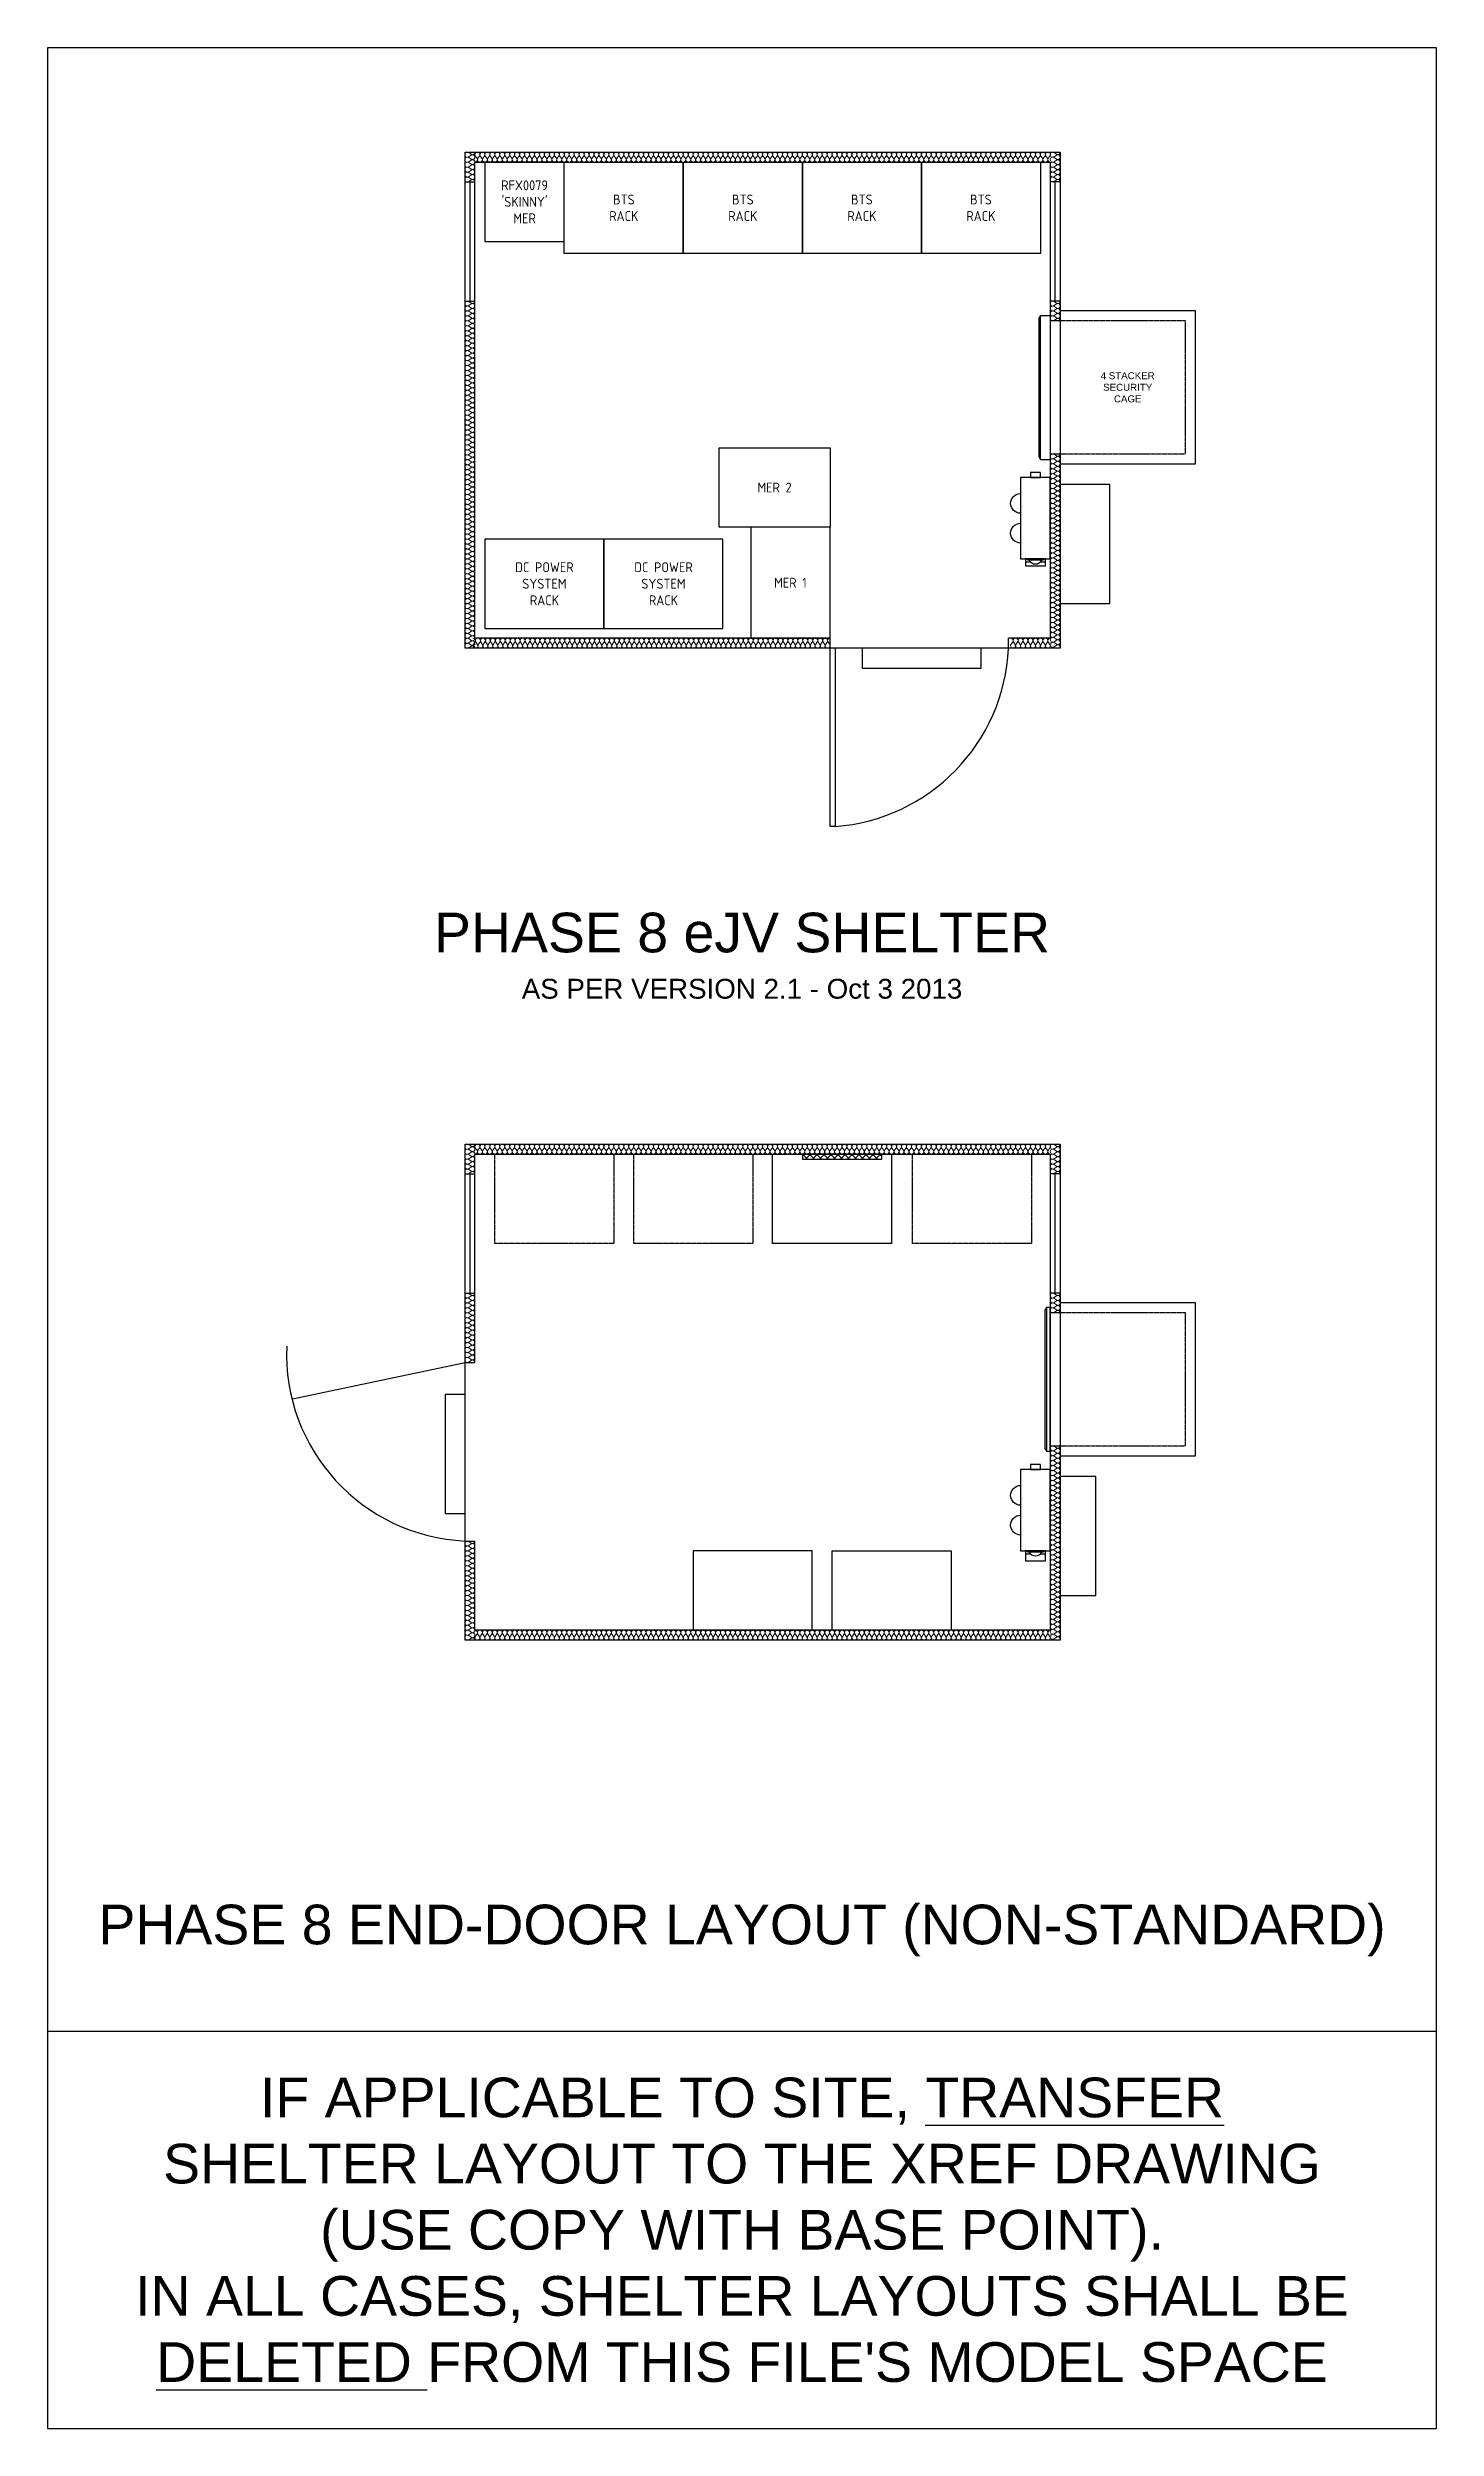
# Model space of a CAD drawing. Extents: x -408 to 1508121, y -29672 to 868845.
# Drawn here: x 1332015 to 1339015, y 456397 to 468397 of the extents above; entities that cross this region are included whole.
import ezdxf
from ezdxf.enums import TextEntityAlignment as Align

# ---------------------------------------------------------------- set-up
doc = ezdxf.new("R2010")
doc.units = 0
doc.header["$MEASUREMENT"] = 0
doc.linetypes.add('HIDDEN3', pattern=[2.381, 1.587, -0.794])
doc.layers.get('0').update_dxf_attribs({"lineweight": 25})
for name, color, linetype in [('Help notes', 240, 'Continuous'), ('SH-Wall', 2, 'Continuous'), ('Shelter Equip Exist', 7, 'Continuous'), ('Shelter Equip New', 2, 'Continuous'), ('Shelter Exist', 7, 'Continuous'), ('Steelwork Exist', 7, 'Continuous'), ('Text 2.5', 2, 'Continuous')]:
    doc.layers.add(name, color=color, linetype=linetype)
doc.styles.add('ARIAL', font='arial.ttf')
doc.styles.add('ISOCP', font='isocp.shx')

msp = doc.modelspace()

# ---------------------------------------------------------------- texts
at = {"layer": 'Help notes', "style": 'ARIAL'}
msp.add_text('PHASE 8 END-DOOR LAYOUT (NON-STANDARD)', height=200, dxfattribs=at).set_placement((1335515, 458837), align=Align.CENTER)
at = {"layer": 'Help notes', "char_height": 200, "style": 'ARIAL'}
for s, insert, width, attachment_point in [('PHASE 8 eJV SHELTER\\P{\\H0.5x;AS PER VERSION 2.1 - Oct 3 2013}', (1335515, 464037), 3105.59, 2), ("IF APPLICABLE TO SITE, {\\LTRANSFER}\\PSHELTER LAYOUT TO THE XREF DRAWING\\P(USE COPY WITH BASE POINT).\\PIN ALL CASES, SHELTER LAYOUTS SHALL BE {\\LDELETED} FROM THIS FILE'S MODEL SPACE", (1335515, 457397), 6500, 5)]:
    msp.add_mtext(s, dxfattribs=dict(at, insert=insert, width=width, attachment_point=attachment_point))
at = {"layer": 'Shelter Equip Exist', "insert": (1337459, 466685), "char_height": 35, "width": 295.09, "attachment_point": 5, "style": 'ARIAL'}
msp.add_mtext('4 STACKER SECURITY CAGE', dxfattribs=at)
at = {"layer": 'Text 2.5', "char_height": 50, "attachment_point": 5, "style": 'ISOCP'}
for s, insert, width in [("\\A1;RFX0079\\P'SKINNY'\\PMER", (1334419, 467620), 434.4), ('BTS\\PRACK', (1334919, 467590), 434.4), ('BTS\\PRACK', (1335519, 467590), 434.4), ('BTS\\PRACK', (1336119, 467590), 434.4), ('BTS\\PRACK', (1336719, 467590), 434.4), ('MER 2', (1335679, 466180), 173.58), ('DC POWER\\PSYSTEM\\PRACK', (1334519, 465695), 434.4), ('DC POWER\\PSYSTEM\\PRACK', (1335119, 465695), 434.4), ('MER 1', (1335759, 465700), 173.58)]:
    msp.add_mtext(s, dxfattribs=dict(at, insert=insert, width=width))

# ---------------------------------------------------------------- blocks, each defined once
blk = doc.blocks.new('*U146')
at = {"layer": 'SH-Wall', "color": 252, "linetype": 'ByBlock', "lineweight": 0, "flags": 128}
for points in [[(-1800, 0, -0.505863), (-1788, -16), (-1800, -34, 1.322645), (-1775, -34), (-1787, -16, -0.505863), (-1775, 0)], [(-1775, 0, -0.505863), (-1763, -16), (-1775, -34, 1.322645), (-1750, -34), (-1762, -16, -0.505863), (-1750, 0)], [(-1750, 0, -0.505863), (-1738, -16), (-1750, -34, 1.322645), (-1725, -34), (-1737, -16, -0.505863), (-1725, 0)], [(-1725, 0, -0.505863), (-1713, -16), (-1725, -34, 1.322645), (-1700, -34), (-1712, -16, -0.505863), (-1700, 0)], [(-1700, 0, -0.505863), (-1688, -16), (-1700, -34, 1.322645), (-1675, -34), (-1687, -16, -0.505863), (-1675, 0)], [(-1675, 0, -0.505863), (-1663, -16), (-1675, -34, 1.322645), (-1650, -34), (-1662, -16, -0.505863), (-1650, 0)], [(-1650, 0, -0.505863), (-1638, -16), (-1650, -34, 1.322645), (-1625, -34), (-1637, -16, -0.505863), (-1625, 0)], [(-1625, 0, -0.505863), (-1613, -16), (-1625, -34, 1.322645), (-1600, -34), (-1612, -16, -0.505863), (-1600, 0)], [(-1600, 0, -0.505863), (-1588, -16), (-1600, -34, 1.322645), (-1575, -34), (-1587, -16, -0.505863), (-1575, 0)], [(-1575, 0, -0.505863), (-1563, -16), (-1575, -34, 1.322645), (-1550, -34), (-1562, -16, -0.505863), (-1550, 0)], [(-1550, 0, -0.505863), (-1538, -16), (-1550, -34, 1.322645), (-1525, -34), (-1537, -16, -0.505863), (-1525, 0)], [(-1525, 0, -0.505863), (-1513, -16), (-1525, -34, 1.322645), (-1500, -34), (-1512, -16, -0.505863), (-1500, 0)], [(-1500, 0, -0.505863), (-1488, -16), (-1500, -34, 1.322645), (-1475, -34), (-1487, -16, -0.505863), (-1475, 0)], [(-1475, 0, -0.505863), (-1463, -16), (-1475, -34, 1.322645), (-1450, -34), (-1462, -16, -0.505863), (-1450, 0)], [(-1450, 0, -0.505863), (-1438, -16), (-1450, -34, 1.322645), (-1425, -34), (-1437, -16, -0.505863), (-1425, 0)], [(-1425, 0, -0.505863), (-1413, -16), (-1425, -34, 1.322645), (-1400, -34), (-1412, -16, -0.505863), (-1400, 0)], [(-1400, 0, -0.505863), (-1388, -16), (-1400, -34, 1.322645), (-1375, -34), (-1387, -16, -0.505863), (-1375, 0)], [(-1375, 0, -0.505863), (-1363, -16), (-1375, -34, 1.322645), (-1350, -34), (-1362, -16, -0.505863), (-1350, 0)], [(-1350, 0, -0.505863), (-1338, -16), (-1350, -34, 1.322645), (-1325, -34), (-1337, -16, -0.505863), (-1325, 0)], [(-1325, 0, -0.505863), (-1313, -16), (-1325, -34, 1.322645), (-1300, -34), (-1312, -16, -0.505863), (-1300, 0)], [(-1300, 0, -0.505863), (-1288, -16), (-1300, -34, 1.322645), (-1275, -34), (-1287, -16, -0.505863), (-1275, 0)], [(-1275, 0, -0.505863), (-1263, -16), (-1275, -34, 1.322645), (-1250, -34), (-1262, -16, -0.505863), (-1250, 0)], [(-1250, 0, -0.505863), (-1238, -16), (-1250, -34, 1.322645), (-1225, -34), (-1237, -16, -0.505863), (-1225, 0)], [(-1225, 0, -0.505863), (-1213, -16), (-1225, -34, 1.322645), (-1200, -34), (-1212, -16, -0.505863), (-1200, 0)], [(-1200, 0, -0.505863), (-1188, -16), (-1200, -34, 1.322645), (-1175, -34), (-1187, -16, -0.505863), (-1175, 0)], [(-1175, 0, -0.505863), (-1163, -16), (-1175, -34, 1.322645), (-1150, -34), (-1162, -16, -0.505863), (-1150, 0)], [(-1150, 0, -0.505863), (-1138, -16), (-1150, -34, 1.322645), (-1125, -34), (-1137, -16, -0.505863), (-1125, 0)], [(-1125, 0, -0.505863), (-1113, -16), (-1125, -34, 1.322645), (-1100, -34), (-1112, -16, -0.505863), (-1100, 0)], [(-1100, 0, -0.505863), (-1088, -16), (-1100, -34, 1.322645), (-1075, -34), (-1087, -16, -0.505863), (-1075, 0)], [(-1075, 0, -0.505863), (-1063, -16), (-1075, -34, 1.322645), (-1050, -34), (-1062, -16, -0.505863), (-1050, 0)], [(-1050, 0, -0.505863), (-1038, -16), (-1050, -34, 1.322645), (-1025, -34), (-1037, -16, -0.505863), (-1025, 0)], [(-1025, 0, -0.505863), (-1013, -16), (-1025, -34, 1.322645), (-1000, -34), (-1012, -16, -0.505863), (-1000, 0)], [(-1000, 0, -0.505863), (-988, -16), (-1000, -34, 1.322645), (-975, -34), (-987, -16, -0.505863), (-975, 0)], [(-975, 0, -0.505863), (-963, -16), (-975, -34, 1.322645), (-950, -34), (-962, -16, -0.505863), (-950, 0)], [(-950, 0, -0.505863), (-938, -16), (-950, -34, 1.322645), (-925, -34), (-937, -16, -0.505863), (-925, 0)], [(-925, 0, -0.505863), (-913, -16), (-925, -34, 1.322645), (-900, -34), (-912, -16, -0.505863), (-900, 0)], [(-900, 0, -0.505863), (-888, -16), (-900, -34, 1.322645), (-875, -34), (-887, -16, -0.505863), (-875, 0)], [(-875, 0, -0.505863), (-863, -16), (-875, -34, 1.322645), (-850, -34), (-862, -16, -0.505863), (-850, 0)], [(-850, 0, -0.505863), (-838, -16), (-850, -34, 1.322645), (-825, -34), (-837, -16, -0.505863), (-825, 0)], [(-825, 0, -0.505863), (-813, -16), (-825, -34, 1.322645), (-800, -34), (-812, -16, -0.505863), (-800, 0)], [(-800, 0, -0.505863), (-788, -16), (-800, -34, 1.322645), (-775, -34), (-787, -16, -0.505863), (-775, 0)], [(-775, 0, -0.505863), (-763, -16), (-775, -34, 1.322645), (-750, -34), (-762, -16, -0.505863), (-750, 0)], [(-750, 0, -0.505863), (-738, -16), (-750, -34, 1.322645), (-725, -34), (-737, -16, -0.505863), (-725, 0)], [(-725, 0, -0.505863), (-713, -16), (-725, -34, 1.322645), (-700, -34), (-712, -16, -0.505863), (-700, 0)], [(-700, 0, -0.505863), (-688, -16), (-700, -34, 1.322645), (-675, -34), (-687, -16, -0.505863), (-675, 0)], [(-675, 0, -0.505863), (-663, -16), (-675, -34, 1.322645), (-650, -34), (-662, -16, -0.505863), (-650, 0)], [(-650, 0, -0.505863), (-638, -16), (-650, -34, 1.322645), (-625, -34), (-637, -16, -0.505863), (-625, 0)], [(-625, 0, -0.505863), (-613, -16), (-625, -34, 1.322645), (-600, -34), (-612, -16, -0.505863), (-600, 0)], [(-600, 0, -0.505863), (-588, -16), (-600, -34, 1.322645), (-575, -34), (-587, -16, -0.505863), (-575, 0)], [(-575, 0, -0.505863), (-563, -16), (-575, -34, 1.322645), (-550, -34), (-562, -16, -0.505863), (-550, 0)], [(-550, 0, -0.505863), (-538, -16), (-550, -34, 1.322645), (-525, -34), (-537, -16, -0.505863), (-525, 0)], [(-525, 0, -0.505863), (-513, -16), (-525, -34, 1.322645), (-500, -34), (-512, -16, -0.505863), (-500, 0)], [(-500, 0, -0.505863), (-488, -16), (-500, -34, 1.322645), (-475, -34), (-487, -16, -0.505863), (-475, 0)], [(-475, 0, -0.505863), (-463, -16), (-475, -34, 1.322645), (-450, -34), (-462, -16, -0.505863), (-450, 0)], [(-450, 0, -0.505863), (-438, -16), (-450, -34, 1.322645), (-425, -34), (-437, -16, -0.505863), (-425, 0)], [(-425, 0, -0.505863), (-413, -16), (-425, -34, 1.322645), (-400, -34), (-412, -16, -0.505863), (-400, 0)], [(-400, 0, -0.505863), (-388, -16), (-400, -34, 1.322645), (-375, -34), (-387, -16, -0.505863), (-375, 0)], [(-375, 0, -0.505863), (-363, -16), (-375, -34, 1.322645), (-350, -34), (-362, -16, -0.505863), (-350, 0)], [(-350, 0, -0.505863), (-338, -16), (-350, -34, 1.322645), (-325, -34), (-337, -16, -0.505863), (-325, 0)], [(-325, 0, -0.505863), (-313, -16), (-325, -34, 1.322645), (-300, -34), (-312, -16, -0.505863), (-300, 0)], [(-300, 0, -0.505863), (-288, -16), (-300, -34, 1.322645), (-275, -34), (-287, -16, -0.505863), (-275, 0)], [(-275, 0, -0.505863), (-263, -16), (-275, -34, 1.322645), (-250, -34), (-262, -16, -0.505863), (-250, 0)], [(-250, 0, -0.505863), (-238, -16), (-250, -34, 1.322645), (-225, -34), (-237, -16, -0.505863), (-225, 0)], [(-225, 0, -0.505863), (-213, -16), (-225, -34, 1.322645), (-200, -34), (-212, -16, -0.505863), (-200, 0)], [(-200, 0, -0.505863), (-188, -16), (-200, -34, 1.322645), (-175, -34), (-187, -16, -0.505863), (-175, 0)], [(-175, 0, -0.505863), (-163, -16), (-175, -34, 1.322645), (-150, -34), (-162, -16, -0.505863), (-150, 0)], [(-150, 0, -0.505863), (-138, -16), (-150, -34, 1.322645), (-125, -34), (-137, -16, -0.505863), (-125, 0)], [(-100, 0, -0.505863), (-88, -16), (-100, -34, 1.322645), (-75, -34), (-87, -16, -0.505863), (-75, 0)], [(-75, 0, -0.505863), (-63, -16), (-75, -34, 1.322645), (-50, -34), (-62, -16, -0.505863), (-50, 0)], [(-50, 0, -0.505863), (-38, -16), (-50, -34, 1.322645), (-25, -34), (-37, -16, -0.505863), (-25, 0)], [(-25, 0, -0.505863), (-13, -16), (-25, -34, 1.322645), (0, -34), (-12, -16, -0.505863), (0, 0)], [(-125, 0, -0.505863), (-113, -16), (-125, -34, 1.322645), (-100, -34), (-112, -16, -0.505863), (-100, 0)]]:
    blk.add_lwpolyline(points, format="xyb", dxfattribs=at)
blk = doc.blocks.new('*U147')
at = {"layer": 'SH-Wall', "color": 252, "linetype": 'ByBlock', "lineweight": 0, "flags": 128}
for points in [[(-1790, 0, -0.505863), (-1778, -16), (-1790, -34, 1.322645), (-1765, -34), (-1777, -16, -0.505863), (-1765, 0)], [(-1765, 0, -0.505863), (-1753, -16), (-1765, -34, 1.322645), (-1740, -34), (-1752, -16, -0.505863), (-1740, 0)], [(-1740, 0, -0.505863), (-1728, -16), (-1740, -34, 1.322645), (-1715, -34), (-1727, -16, -0.505863), (-1715, 0)], [(-1715, 0, -0.505863), (-1703, -16), (-1715, -34, 1.322645), (-1690, -34), (-1702, -16, -0.505863), (-1690, 0)], [(-1690, 0, -0.505863), (-1678, -16), (-1690, -34, 1.322645), (-1665, -34), (-1677, -16, -0.505863), (-1665, 0)], [(-1665, 0, -0.505863), (-1653, -16), (-1665, -34, 1.322645), (-1640, -34), (-1652, -16, -0.505863), (-1640, 0)], [(-1640, 0, -0.505863), (-1628, -16), (-1640, -34, 1.322645), (-1615, -34), (-1627, -16, -0.505863), (-1615, 0)], [(-1615, 0, -0.505863), (-1603, -16), (-1615, -34, 1.322645), (-1590, -34), (-1602, -16, -0.505863), (-1590, 0)], [(-1590, 0, -0.505863), (-1578, -16), (-1590, -34, 1.322645), (-1565, -34), (-1577, -16, -0.505863), (-1565, 0)], [(-1565, 0, -0.505863), (-1553, -16), (-1565, -34, 1.322645), (-1540, -34), (-1552, -16, -0.505863), (-1540, 0)], [(-1540, 0, -0.505863), (-1528, -16), (-1540, -34, 1.322645), (-1515, -34), (-1527, -16, -0.505863), (-1515, 0)], [(-1515, 0, -0.505863), (-1503, -16), (-1515, -34, 1.322645), (-1490, -34), (-1502, -16, -0.505863), (-1490, 0)], [(-1490, 0, -0.505863), (-1478, -16), (-1490, -34, 1.322645), (-1465, -34), (-1477, -16, -0.505863), (-1465, 0)], [(-1465, 0, -0.505863), (-1453, -16), (-1465, -34, 1.322645), (-1440, -34), (-1452, -16, -0.505863), (-1440, 0)], [(-1440, 0, -0.505863), (-1428, -16), (-1440, -34, 1.322645), (-1415, -34), (-1427, -16, -0.505863), (-1415, 0)], [(-1415, 0, -0.505863), (-1403, -16), (-1415, -34, 1.322645), (-1390, -34), (-1402, -16, -0.505863), (-1390, 0)], [(-1390, 0, -0.505863), (-1378, -16), (-1390, -34, 1.322645), (-1365, -34), (-1377, -16, -0.505863), (-1365, 0)], [(-1365, 0, -0.505863), (-1353, -16), (-1365, -34, 1.322645), (-1340, -34), (-1352, -16, -0.505863), (-1340, 0)], [(-1340, 0, -0.505863), (-1328, -16), (-1340, -34, 1.322645), (-1315, -34), (-1327, -16, -0.505863), (-1315, 0)], [(-1315, 0, -0.505863), (-1303, -16), (-1315, -34, 1.322645), (-1290, -34), (-1302, -16, -0.505863), (-1290, 0)], [(-1290, 0, -0.505863), (-1278, -16), (-1290, -34, 1.322645), (-1265, -34), (-1277, -16, -0.505863), (-1265, 0)], [(-1265, 0, -0.505863), (-1253, -16), (-1265, -34, 1.322645), (-1240, -34), (-1252, -16, -0.505863), (-1240, 0)], [(-1240, 0, -0.505863), (-1228, -16), (-1240, -34, 1.322645), (-1215, -34), (-1227, -16, -0.505863), (-1215, 0)], [(-1215, 0, -0.505863), (-1203, -16), (-1215, -34, 1.322645), (-1190, -34), (-1202, -16, -0.505863), (-1190, 0)], [(-1190, 0, -0.505863), (-1178, -16), (-1190, -34, 1.322645), (-1165, -34), (-1177, -16, -0.505863), (-1165, 0)], [(-1165, 0, -0.505863), (-1153, -16), (-1165, -34, 1.322645), (-1140, -34), (-1152, -16, -0.505863), (-1140, 0)], [(-1140, 0, -0.505863), (-1128, -16), (-1140, -34, 1.322645), (-1115, -34), (-1127, -16, -0.505863), (-1115, 0)], [(-1115, 0, -0.505863), (-1103, -16), (-1115, -34, 1.322645), (-1090, -34), (-1102, -16, -0.505863), (-1090, 0)], [(-1090, 0, -0.505863), (-1078, -16), (-1090, -34, 1.322645), (-1065, -34), (-1077, -16, -0.505863), (-1065, 0)], [(-1065, 0, -0.505863), (-1053, -16), (-1065, -34, 1.322645), (-1040, -34), (-1052, -16, -0.505863), (-1040, 0)], [(-1040, 0, -0.505863), (-1028, -16), (-1040, -34, 1.322645), (-1015, -34), (-1027, -16, -0.505863), (-1015, 0)], [(-1015, 0, -0.505863), (-1003, -16), (-1015, -34, 1.322645), (-990, -34), (-1002, -16, -0.505863), (-990, 0)], [(-990, 0, -0.505863), (-978, -16), (-990, -34, 1.322645), (-965, -34), (-977, -16, -0.505863), (-965, 0)], [(-965, 0, -0.505863), (-953, -16), (-965, -34, 1.322645), (-940, -34), (-952, -16, -0.505863), (-940, 0)], [(-940, 0, -0.505863), (-928, -16), (-940, -34, 1.322645), (-915, -34), (-927, -16, -0.505863), (-915, 0)], [(-915, 0, -0.505863), (-903, -16), (-915, -34, 1.322645), (-890, -34), (-902, -16, -0.505863), (-890, 0)], [(-890, 0, -0.505863), (-878, -16), (-890, -34, 1.322645), (-865, -34), (-877, -16, -0.505863), (-865, 0)], [(-865, 0, -0.505863), (-853, -16), (-865, -34, 1.322645), (-840, -34), (-852, -16, -0.505863), (-840, 0)], [(-840, 0, -0.505863), (-828, -16), (-840, -34, 1.322645), (-815, -34), (-827, -16, -0.505863), (-815, 0)], [(-815, 0, -0.505863), (-803, -16), (-815, -34, 1.322645), (-790, -34), (-802, -16, -0.505863), (-790, 0)], [(-790, 0, -0.505863), (-778, -16), (-790, -34, 1.322645), (-765, -34), (-777, -16, -0.505863), (-765, 0)], [(-765, 0, -0.505863), (-753, -16), (-765, -34, 1.322645), (-740, -34), (-752, -16, -0.505863), (-740, 0)], [(-740, 0, -0.505863), (-728, -16), (-740, -34, 1.322645), (-715, -34), (-727, -16, -0.505863), (-715, 0)], [(-715, 0, -0.505863), (-703, -16), (-715, -34, 1.322645), (-690, -34), (-702, -16, -0.505863), (-690, 0)], [(-690, 0, -0.505863), (-678, -16), (-690, -34, 1.322645), (-665, -34), (-677, -16, -0.505863), (-665, 0)], [(-665, 0, -0.505863), (-653, -16), (-665, -34, 1.322645), (-640, -34), (-652, -16, -0.505863), (-640, 0)], [(-640, 0, -0.505863), (-628, -16), (-640, -34, 1.322645), (-615, -34), (-627, -16, -0.505863), (-615, 0)], [(-615, 0, -0.505863), (-603, -16), (-615, -34, 1.322645), (-590, -34), (-602, -16, -0.505863), (-590, 0)], [(-590, 0, -0.505863), (-578, -16), (-590, -34, 1.322645), (-565, -34), (-577, -16, -0.505863), (-565, 0)], [(-565, 0, -0.505863), (-553, -16), (-565, -34, 1.322645), (-540, -34), (-552, -16, -0.505863), (-540, 0)], [(-540, 0, -0.505863), (-528, -16), (-540, -34, 1.322645), (-515, -34), (-527, -16, -0.505863), (-515, 0)], [(-515, 0, -0.505863), (-503, -16), (-515, -34, 1.322645), (-490, -34), (-502, -16, -0.505863), (-490, 0)], [(-490, 0, -0.505863), (-478, -16), (-490, -34, 1.322645), (-465, -34), (-477, -16, -0.505863), (-465, 0)], [(-465, 0, -0.505863), (-453, -16), (-465, -34, 1.322645), (-440, -34), (-452, -16, -0.505863), (-440, 0)], [(-440, 0, -0.505863), (-428, -16), (-440, -34, 1.322645), (-415, -34), (-427, -16, -0.505863), (-415, 0)], [(-415, 0, -0.505863), (-403, -16), (-415, -34, 1.322645), (-390, -34), (-402, -16, -0.505863), (-390, 0)], [(-390, 0, -0.505863), (-378, -16), (-390, -34, 1.322645), (-365, -34), (-377, -16, -0.505863), (-365, 0)], [(-365, 0, -0.505863), (-353, -16), (-365, -34, 1.322645), (-340, -34), (-352, -16, -0.505863), (-340, 0)], [(-340, 0, -0.505863), (-328, -16), (-340, -34, 1.322645), (-315, -34), (-327, -16, -0.505863), (-315, 0)], [(-315, 0, -0.505863), (-303, -16), (-315, -34, 1.322645), (-290, -34), (-302, -16, -0.505863), (-290, 0)], [(-290, 0, -0.505863), (-278, -16), (-290, -34, 1.322645), (-265, -34), (-277, -16, -0.505863), (-265, 0)], [(-265, 0, -0.505863), (-253, -16), (-265, -34, 1.322645), (-240, -34), (-252, -16, -0.505863), (-240, 0)], [(-240, 0, -0.505863), (-228, -16), (-240, -34, 1.322645), (-215, -34), (-227, -16, -0.505863), (-215, 0)], [(-215, 0, -0.505863), (-203, -16), (-215, -34, 1.322645), (-190, -34), (-202, -16, -0.505863), (-190, 0)], [(-190, 0, -0.505863), (-178, -16), (-190, -34, 1.322645), (-165, -34), (-177, -16, -0.505863), (-165, 0)], [(-165, 0, -0.505863), (-153, -16), (-165, -34, 1.322645), (-140, -34), (-152, -16, -0.505863), (-140, 0)], [(-140, 0, -0.505863), (-128, -16), (-140, -34, 1.322645), (-115, -34), (-127, -16, -0.505863), (-115, 0)], [(-115, 0, -0.505863), (-103, -16), (-115, -34, 1.322645), (-90, -34), (-102, -16, -0.505863), (-90, 0)], [(-90, 0, -0.505863), (-78, -16), (-90, -34, 1.322645), (-65, -34), (-77, -16, -0.505863), (-65, 0)], [(-65, 0, -0.505863), (-53, -16), (-65, -34, 1.322645), (-40, -34), (-52, -16, -0.505863), (-40, 0)], [(-40, 0, -0.505863), (-28, -16), (-40, -34, 1.322645), (-15, -34), (-27, -16, -0.505863), (-15, 0)], [(-15, 0, -0.505863), (-3, -16), (-15, -34, 1.322645), (10, -34), (-2, -16, -0.505863), (10, 0)], [(35, 0, -0.505863), (47, -16), (35, -34, 1.322645), (60, -34), (48, -16, -0.505863), (60, 0)], [(60, 0, -0.505863), (72, -16), (60, -34, 1.322645), (85, -34), (73, -16, -0.505863), (85, 0)], [(85, 0, -0.505863), (97, -16), (85, -34, 1.322645), (110, -34), (98, -16, -0.505863), (110, 0)], [(110, 0, -0.505863), (122, -16), (110, -34, 1.322645), (135, -34), (123, -16, -0.505863), (135, 0)], [(135, 0, -0.505863), (147, -16), (135, -34, 1.322645), (160, -34), (148, -16, -0.505863), (160, 0)], [(160, 0, -0.505863), (172, -16), (160, -34, 1.322645), (185, -34), (173, -16, -0.505863), (185, 0)], [(185, 0, -0.505863), (197, -16), (185, -34, 1.322645), (210, -34), (198, -16, -0.505863), (210, 0)], [(210, 0, -0.505863), (222, -16), (210, -34, 1.322645), (235, -34), (223, -16, -0.505863), (235, 0)], [(235, 0, -0.505863), (247, -16), (235, -34, 1.322645), (260, -34), (248, -16, -0.505863), (260, 0)], [(260, 0, -0.505863), (272, -16), (260, -34, 1.322645), (285, -34), (273, -16, -0.505863), (285, 0)], [(285, 0, -0.505863), (297, -16), (285, -34, 1.322645), (310, -34), (298, -16, -0.505863), (310, 0)], [(310, 0, -0.505863), (322, -16), (310, -34, 1.322645), (335, -34), (323, -16, -0.505863), (335, 0)], [(335, 0, -0.505863), (347, -16), (335, -34, 1.322645), (360, -34), (348, -16, -0.505863), (360, 0)], [(360, 0, -0.505863), (372, -16), (360, -34, 1.322645), (385, -34), (373, -16, -0.505863), (385, 0)], [(385, 0, -0.505863), (397, -16), (385, -34, 1.322645), (410, -34), (398, -16, -0.505863), (410, 0)], [(410, 0, -0.505863), (422, -16), (410, -34, 1.322645), (435, -34), (423, -16, -0.505863), (435, 0)], [(435, 0, -0.505863), (447, -16), (435, -34, 1.322645), (460, -34), (448, -16, -0.505863), (460, 0)], [(460, 0, -0.505863), (472, -16), (460, -34, 1.322645), (485, -34), (473, -16, -0.505863), (485, 0)], [(485, 0, -0.505863), (497, -16), (485, -34, 1.322645), (510, -34), (498, -16, -0.505863), (510, 0)], [(510, 0, -0.505863), (522, -16), (510, -34, 1.322645), (535, -34), (523, -16, -0.505863), (535, 0)], [(535, 0, -0.505863), (547, -16), (535, -34, 1.322645), (560, -34), (548, -16, -0.505863), (560, 0)], [(560, 0, -0.505863), (572, -16), (560, -34, 1.322645), (585, -34), (573, -16, -0.505863), (585, 0)], [(585, 0, -0.505863), (597, -16), (585, -34, 1.322645), (610, -34), (598, -16, -0.505863), (610, 0)], [(610, 0, -0.505863), (622, -16), (610, -34, 1.322645), (635, -34), (623, -16, -0.505863), (635, 0)], [(635, 0, -0.505863), (647, -16), (635, -34, 1.322645), (660, -34), (648, -16, -0.505863), (660, 0)], [(660, 0, -0.505863), (672, -16), (660, -34, 1.322645), (685, -34), (673, -16, -0.505863), (685, 0)], [(685, 0, -0.505863), (697, -16), (685, -34, 1.322645), (710, -34), (698, -16, -0.505863), (710, 0)], [(710, 0, -0.505863), (722, -16), (710, -34, 1.322645), (735, -34), (723, -16, -0.505863), (735, 0)], [(735, 0, -0.505863), (747, -16), (735, -34, 1.322645), (760, -34), (748, -16, -0.505863), (760, 0)], [(760, 0, -0.505863), (772, -16), (760, -34, 1.322645), (785, -34), (773, -16, -0.505863), (785, 0)], [(785, 0, -0.505863), (797, -16), (785, -34, 1.322645), (810, -34), (798, -16, -0.505863), (810, 0)], [(810, 0, -0.505863), (822, -16), (810, -34, 1.322645), (835, -34), (823, -16, -0.505863), (835, 0)], [(835, 0, -0.505863), (847, -16), (835, -34, 1.322645), (860, -34), (848, -16, -0.505863), (860, 0)], [(860, 0, -0.505863), (872, -16), (860, -34, 1.322645), (885, -34), (873, -16, -0.505863), (885, 0)], [(885, 0, -0.505863), (897, -16), (885, -34, 1.322645), (910, -34), (898, -16, -0.505863), (910, 0)], [(910, 0, -0.505863), (922, -16), (910, -34, 1.322645), (935, -34), (923, -16, -0.505863), (935, 0)], [(935, 0, -0.505863), (947, -16), (935, -34, 1.322645), (960, -34), (948, -16, -0.505863), (960, 0)], [(960, 0, -0.505863), (972, -16), (960, -34, 1.322645), (985, -34), (973, -16, -0.505863), (985, 0)], [(985, 0, -0.505863), (997, -16), (985, -34, 1.322645), (1010, -34), (998, -16, -0.505863), (1010, 0)], [(1010, 0, -0.505863), (1022, -16), (1010, -34, 1.322645), (1035, -34), (1023, -16, -0.505863), (1035, 0)], [(1035, 0, -0.505863), (1047, -16), (1035, -34, 1.322645), (1060, -34), (1048, -16, -0.505863), (1060, 0)], [(1060, 0, -0.505863), (1072, -16), (1060, -34, 1.322645), (1085, -34), (1073, -16, -0.505863), (1085, 0)], [(1085, 0, -0.505863), (1097, -16), (1085, -34, 1.322645), (1110, -34), (1098, -16, -0.505863), (1110, 0)], [(10, 0, -0.505863), (22, -16), (10, -34, 1.322645), (35, -34), (23, -16, -0.505863), (35, 0)]]:
    blk.add_lwpolyline(points, format="xyb", dxfattribs=at)
blk = doc.blocks.new('*U148')
at = {"layer": 'SH-Wall', "color": 252, "linetype": 'ByBlock', "lineweight": 0, "flags": 128}
for points in [[(960, 0, -0.505863), (972, -16), (960, -34, 1.322645), (985, -34), (973, -16, -0.505863), (985, 0)], [(985, 0, -0.505863), (997, -16), (985, -34, 1.322645), (1010, -34), (998, -16, -0.505863), (1010, 0)], [(1010, 0, -0.505863), (1022, -16), (1010, -34, 1.322645), (1035, -34), (1023, -16, -0.505863), (1035, 0)], [(1035, 0, -0.505863), (1047, -16), (1035, -34, 1.322645), (1060, -34), (1048, -16, -0.505863), (1060, 0)], [(1060, 0, -0.505863), (1072, -16), (1060, -34, 1.322645), (1085, -34), (1073, -16, -0.505863), (1085, 0)], [(1085, 0, -0.505863), (1097, -16), (1085, -34, 1.322645), (1110, -34), (1098, -16, -0.505863), (1110, 0)]]:
    blk.add_lwpolyline(points, format="xyb", dxfattribs=at)
blk = doc.blocks.new('*U149')
at = {"layer": 'SH-Wall', "color": 252, "linetype": 'ByBlock', "lineweight": 0, "flags": 128}
for points in [[(1010, 0, -0.505863), (1022, -16), (1010, -34, 1.322645), (1035, -34), (1023, -16, -0.505863), (1035, 0)], [(1035, 0, -0.505863), (1047, -16), (1035, -34, 1.322645), (1060, -34), (1048, -16, -0.505863), (1060, 0)], [(1060, 0, -0.505863), (1072, -16), (1060, -34, 1.322645), (1085, -34), (1073, -16, -0.505863), (1085, 0)], [(1085, 0, -0.505863), (1097, -16), (1085, -34, 1.322645), (1110, -34), (1098, -16, -0.505863), (1110, 0)]]:
    blk.add_lwpolyline(points, format="xyb", dxfattribs=at)
blk = doc.blocks.new('*U150')
at = {"layer": 'SH-Wall', "color": 252, "linetype": 'ByBlock', "lineweight": 0, "flags": 128}
for points in [[(135, 0, -0.505863), (147, -16), (135, -34, 1.322645), (160, -34), (148, -16, -0.505863), (160, 0)], [(160, 0, -0.505863), (172, -16), (160, -34, 1.322645), (185, -34), (173, -16, -0.505863), (185, 0)], [(185, 0, -0.505863), (197, -16), (185, -34, 1.322645), (210, -34), (198, -16, -0.505863), (210, 0)], [(210, 0, -0.505863), (222, -16), (210, -34, 1.322645), (235, -34), (223, -16, -0.505863), (235, 0)], [(235, 0, -0.505863), (247, -16), (235, -34, 1.322645), (260, -34), (248, -16, -0.505863), (260, 0)], [(260, 0, -0.505863), (272, -16), (260, -34, 1.322645), (285, -34), (273, -16, -0.505863), (285, 0)], [(285, 0, -0.505863), (297, -16), (285, -34, 1.322645), (310, -34), (298, -16, -0.505863), (310, 0)], [(310, 0, -0.505863), (322, -16), (310, -34, 1.322645), (335, -34), (323, -16, -0.505863), (335, 0)], [(335, 0, -0.505863), (347, -16), (335, -34, 1.322645), (360, -34), (348, -16, -0.505863), (360, 0)], [(360, 0, -0.505863), (372, -16), (360, -34, 1.322645), (385, -34), (373, -16, -0.505863), (385, 0)], [(385, 0, -0.505863), (397, -16), (385, -34, 1.322645), (410, -34), (398, -16, -0.505863), (410, 0)], [(410, 0, -0.505863), (422, -16), (410, -34, 1.322645), (435, -34), (423, -16, -0.505863), (435, 0)], [(435, 0, -0.505863), (447, -16), (435, -34, 1.322645), (460, -34), (448, -16, -0.505863), (460, 0)], [(460, 0, -0.505863), (472, -16), (460, -34, 1.322645), (485, -34), (473, -16, -0.505863), (485, 0)], [(485, 0, -0.505863), (497, -16), (485, -34, 1.322645), (510, -34), (498, -16, -0.505863), (510, 0)], [(510, 0, -0.505863), (522, -16), (510, -34, 1.322645), (535, -34), (523, -16, -0.505863), (535, 0)], [(535, 0, -0.505863), (547, -16), (535, -34, 1.322645), (560, -34), (548, -16, -0.505863), (560, 0)], [(560, 0, -0.505863), (572, -16), (560, -34, 1.322645), (585, -34), (573, -16, -0.505863), (585, 0)], [(585, 0, -0.505863), (597, -16), (585, -34, 1.322645), (610, -34), (598, -16, -0.505863), (610, 0)], [(610, 0, -0.505863), (622, -16), (610, -34, 1.322645), (635, -34), (623, -16, -0.505863), (635, 0)], [(635, 0, -0.505863), (647, -16), (635, -34, 1.322645), (660, -34), (648, -16, -0.505863), (660, 0)], [(660, 0, -0.505863), (672, -16), (660, -34, 1.322645), (685, -34), (673, -16, -0.505863), (685, 0)], [(685, 0, -0.505863), (697, -16), (685, -34, 1.322645), (710, -34), (698, -16, -0.505863), (710, 0)], [(710, 0, -0.505863), (722, -16), (710, -34, 1.322645), (735, -34), (723, -16, -0.505863), (735, 0)], [(735, 0, -0.505863), (747, -16), (735, -34, 1.322645), (760, -34), (748, -16, -0.505863), (760, 0)], [(760, 0, -0.505863), (772, -16), (760, -34, 1.322645), (785, -34), (773, -16, -0.505863), (785, 0)], [(785, 0, -0.505863), (797, -16), (785, -34, 1.322645), (810, -34), (798, -16, -0.505863), (810, 0)], [(810, 0, -0.505863), (822, -16), (810, -34, 1.322645), (835, -34), (823, -16, -0.505863), (835, 0)], [(835, 0, -0.505863), (847, -16), (835, -34, 1.322645), (860, -34), (848, -16, -0.505863), (860, 0)], [(860, 0, -0.505863), (872, -16), (860, -34, 1.322645), (885, -34), (873, -16, -0.505863), (885, 0)], [(885, 0, -0.505863), (897, -16), (885, -34, 1.322645), (910, -34), (898, -16, -0.505863), (910, 0)], [(910, 0, -0.505863), (922, -16), (910, -34, 1.322645), (935, -34), (923, -16, -0.505863), (935, 0)], [(935, 0, -0.505863), (947, -16), (935, -34, 1.322645), (960, -34), (948, -16, -0.505863), (960, 0)], [(960, 0, -0.505863), (972, -16), (960, -34, 1.322645), (985, -34), (973, -16, -0.505863), (985, 0)], [(985, 0, -0.505863), (997, -16), (985, -34, 1.322645), (1010, -34), (998, -16, -0.505863), (1010, 0)], [(1010, 0, -0.505863), (1022, -16), (1010, -34, 1.322645), (1035, -34), (1023, -16, -0.505863), (1035, 0)], [(1035, 0, -0.505863), (1047, -16), (1035, -34, 1.322645), (1060, -34), (1048, -16, -0.505863), (1060, 0)], [(1060, 0, -0.505863), (1072, -16), (1060, -34, 1.322645), (1085, -34), (1073, -16, -0.505863), (1085, 0)], [(1085, 0, -0.505863), (1097, -16), (1085, -34, 1.322645), (1110, -34), (1098, -16, -0.505863), (1110, 0)]]:
    blk.add_lwpolyline(points, format="xyb", dxfattribs=at)
blk = doc.blocks.new('*U151')
at = {"layer": 'SH-Wall', "color": 252, "linetype": 'ByBlock', "lineweight": 0, "flags": 128}
for points in [[(-200, 0, -0.505863), (-188, -16), (-200, -34, 1.322645), (-175, -34), (-187, -16, -0.505863), (-175, 0)], [(-175, 0, -0.505863), (-163, -16), (-175, -34, 1.322645), (-150, -34), (-162, -16, -0.505863), (-150, 0)], [(-150, 0, -0.505863), (-138, -16), (-150, -34, 1.322645), (-125, -34), (-137, -16, -0.505863), (-125, 0)], [(-100, 0, -0.505863), (-88, -16), (-100, -34, 1.322645), (-75, -34), (-87, -16, -0.505863), (-75, 0)], [(-75, 0, -0.505863), (-63, -16), (-75, -34, 1.322645), (-50, -34), (-62, -16, -0.505863), (-50, 0)], [(-50, 0, -0.505863), (-38, -16), (-50, -34, 1.322645), (-25, -34), (-37, -16, -0.505863), (-25, 0)], [(-25, 0, -0.505863), (-13, -16), (-25, -34, 1.322645), (0, -34), (-12, -16, -0.505863), (0, 0)], [(-125, 0, -0.505863), (-113, -16), (-125, -34, 1.322645), (-100, -34), (-112, -16, -0.505863), (-100, 0)]]:
    blk.add_lwpolyline(points, format="xyb", dxfattribs=at)
blk = doc.blocks.new('*U152')
at = {"layer": 'SH-Wall', "color": 252, "linetype": 'ByBlock', "lineweight": 0, "flags": 128}
for points in [[(130, 0, -0.505863), (142, -16), (130, -34, 1.322645), (155, -34), (143, -16, -0.505863), (155, 0)], [(155, 0, -0.505863), (167, -16), (155, -34, 1.322645), (180, -34), (168, -16, -0.505863), (180, 0)], [(180, 0, -0.505863), (192, -16), (180, -34, 1.322645), (205, -34), (193, -16, -0.505863), (205, 0)], [(205, 0, -0.505863), (217, -16), (205, -34, 1.322645), (230, -34), (218, -16, -0.505863), (230, 0)], [(230, 0, -0.505863), (242, -16), (230, -34, 1.322645), (255, -34), (243, -16, -0.505863), (255, 0)], [(255, 0, -0.505863), (267, -16), (255, -34, 1.322645), (280, -34), (268, -16, -0.505863), (280, 0)], [(280, 0, -0.505863), (292, -16), (280, -34, 1.322645), (305, -34), (293, -16, -0.505863), (305, 0)], [(305, 0, -0.505863), (317, -16), (305, -34, 1.322645), (330, -34), (318, -16, -0.505863), (330, 0)], [(330, 0, -0.505863), (342, -16), (330, -34, 1.322645), (355, -34), (343, -16, -0.505863), (355, 0)], [(355, 0, -0.505863), (367, -16), (355, -34, 1.322645), (380, -34), (368, -16, -0.505863), (380, 0)], [(380, 0, -0.505863), (392, -16), (380, -34, 1.322645), (405, -34), (393, -16, -0.505863), (405, 0)], [(405, 0, -0.505863), (417, -16), (405, -34, 1.322645), (430, -34), (418, -16, -0.505863), (430, 0)], [(430, 0, -0.505863), (442, -16), (430, -34, 1.322645), (455, -34), (443, -16, -0.505863), (455, 0)], [(455, 0, -0.505863), (467, -16), (455, -34, 1.322645), (480, -34), (468, -16, -0.505863), (480, 0)], [(480, 0, -0.505863), (492, -16), (480, -34, 1.322645), (505, -34), (493, -16, -0.505863), (505, 0)], [(505, 0, -0.505863), (517, -16), (505, -34, 1.322645), (530, -34), (518, -16, -0.505863), (530, 0)], [(530, 0, -0.505863), (542, -16), (530, -34, 1.322645), (555, -34), (543, -16, -0.505863), (555, 0)], [(555, 0, -0.505863), (567, -16), (555, -34, 1.322645), (580, -34), (568, -16, -0.505863), (580, 0)], [(580, 0, -0.505863), (592, -16), (580, -34, 1.322645), (605, -34), (593, -16, -0.505863), (605, 0)], [(605, 0, -0.505863), (617, -16), (605, -34, 1.322645), (630, -34), (618, -16, -0.505863), (630, 0)], [(630, 0, -0.505863), (642, -16), (630, -34, 1.322645), (655, -34), (643, -16, -0.505863), (655, 0)], [(655, 0, -0.505863), (667, -16), (655, -34, 1.322645), (680, -34), (668, -16, -0.505863), (680, 0)], [(680, 0, -0.505863), (692, -16), (680, -34, 1.322645), (705, -34), (693, -16, -0.505863), (705, 0)], [(705, 0, -0.505863), (717, -16), (705, -34, 1.322645), (730, -34), (718, -16, -0.505863), (730, 0)], [(730, 0, -0.505863), (742, -16), (730, -34, 1.322645), (755, -34), (743, -16, -0.505863), (755, 0)], [(755, 0, -0.505863), (767, -16), (755, -34, 1.322645), (780, -34), (768, -16, -0.505863), (780, 0)], [(780, 0, -0.505863), (792, -16), (780, -34, 1.322645), (805, -34), (793, -16, -0.505863), (805, 0)], [(980, 0, -0.505863), (992, -16), (980, -34, 1.322645), (1005, -34), (993, -16, -0.505863), (1005, 0)], [(1005, 0, -0.505863), (1017, -16), (1005, -34, 1.322645), (1030, -34), (1018, -16, -0.505863), (1030, 0)], [(1030, 0, -0.505863), (1042, -16), (1030, -34, 1.322645), (1055, -34), (1043, -16, -0.505863), (1055, 0)], [(1055, 0, -0.505863), (1067, -16), (1055, -34, 1.322645), (1080, -34), (1068, -16, -0.505863), (1080, 0)], [(1080, 0, -0.505863), (1092, -16), (1080, -34, 1.322645), (1105, -34), (1093, -16, -0.505863), (1105, 0)], [(1105, 0, -0.505863), (1117, -16), (1105, -34, 1.322645), (1130, -34), (1118, -16, -0.505863), (1130, 0)], [(1130, 0, -0.505863), (1142, -16), (1130, -34, 1.322645), (1155, -34), (1143, -16, -0.505863), (1155, 0)], [(1155, 0, -0.505863), (1167, -16), (1155, -34, 1.322645), (1180, -34), (1168, -16, -0.505863), (1180, 0)], [(1180, 0, -0.505863), (1192, -16), (1180, -34, 1.322645), (1205, -34), (1193, -16, -0.505863), (1205, 0)], [(1205, 0, -0.505863), (1217, -16), (1205, -34, 1.322645), (1230, -34), (1218, -16, -0.505863), (1230, 0)], [(1230, 0, -0.505863), (1242, -16), (1230, -34, 1.322645), (1255, -34), (1243, -16, -0.505863), (1255, 0)], [(1255, 0, -0.505863), (1267, -16), (1255, -34, 1.322645), (1280, -34), (1268, -16, -0.505863), (1280, 0)], [(1280, 0, -0.505863), (1292, -16), (1280, -34, 1.322645), (1305, -34), (1293, -16, -0.505863), (1305, 0)], [(1305, 0, -0.505863), (1317, -16), (1305, -34, 1.322645), (1330, -34), (1318, -16, -0.505863), (1330, 0)], [(1330, 0, -0.505863), (1342, -16), (1330, -34, 1.322645), (1355, -34), (1343, -16, -0.505863), (1355, 0)], [(1355, 0, -0.505863), (1367, -16), (1355, -34, 1.322645), (1380, -34), (1368, -16, -0.505863), (1380, 0)], [(1380, 0, -0.505863), (1392, -16), (1380, -34, 1.322645), (1405, -34), (1393, -16, -0.505863), (1405, 0)], [(1405, 0, -0.505863), (1417, -16), (1405, -34, 1.322645), (1430, -34), (1418, -16, -0.505863), (1430, 0)], [(1430, 0, -0.505863), (1442, -16), (1430, -34, 1.322645), (1455, -34), (1443, -16, -0.505863), (1455, 0)], [(1455, 0, -0.505863), (1467, -16), (1455, -34, 1.322645), (1480, -34), (1468, -16, -0.505863), (1480, 0)], [(1480, 0, -0.505863), (1492, -16), (1480, -34, 1.322645), (1505, -34), (1493, -16, -0.505863), (1505, 0)], [(1505, 0, -0.505863), (1517, -16), (1505, -34, 1.322645), (1530, -34), (1518, -16, -0.505863), (1530, 0)], [(1530, 0, -0.505863), (1542, -16), (1530, -34, 1.322645), (1555, -34), (1543, -16, -0.505863), (1555, 0)], [(1555, 0, -0.505863), (1567, -16), (1555, -34, 1.322645), (1580, -34), (1568, -16, -0.505863), (1580, 0)], [(1580, 0, -0.505863), (1592, -16), (1580, -34, 1.322645), (1605, -34), (1593, -16, -0.505863), (1605, 0)], [(1605, 0, -0.505863), (1617, -16), (1605, -34, 1.322645), (1630, -34), (1618, -16, -0.505863), (1630, 0)], [(1630, 0, -0.505863), (1642, -16), (1630, -34, 1.322645), (1655, -34), (1643, -16, -0.505863), (1655, 0)], [(1655, 0, -0.505863), (1667, -16), (1655, -34, 1.322645), (1680, -34), (1668, -16, -0.505863), (1680, 0)], [(1680, 0, -0.505863), (1692, -16), (1680, -34, 1.322645), (1705, -34), (1693, -16, -0.505863), (1705, 0)], [(1705, 0, -0.505863), (1717, -16), (1705, -34, 1.322645), (1730, -34), (1718, -16, -0.505863), (1730, 0)], [(1730, 0, -0.505863), (1742, -16), (1730, -34, 1.322645), (1755, -34), (1743, -16, -0.505863), (1755, 0)], [(1755, 0, -0.505863), (1767, -16), (1755, -34, 1.322645), (1780, -34), (1768, -16, -0.505863), (1780, 0)], [(1780, 0, -0.505863), (1792, -16), (1780, -34, 1.322645), (1805, -34), (1793, -16, -0.505863), (1805, 0)], [(1805, 0, -0.505863), (1817, -16), (1805, -34, 1.322645), (1830, -34), (1818, -16, -0.505863), (1830, 0)], [(1830, 0, -0.505863), (1842, -16), (1830, -34, 1.322645), (1855, -34), (1843, -16, -0.505863), (1855, 0)], [(1855, 0, -0.505863), (1867, -16), (1855, -34, 1.322645), (1880, -34), (1868, -16, -0.505863), (1880, 0)], [(805, 0, -0.505863), (817, -16), (805, -34, 1.322645), (830, -34), (818, -16, -0.505863), (830, 0)], [(830, 0, -0.505863), (842, -16), (830, -34, 1.322645), (855, -34), (843, -16, -0.505863), (855, 0)], [(855, 0, -0.505863), (867, -16), (855, -34, 1.322645), (880, -34), (868, -16, -0.505863), (880, 0)], [(880, 0, -0.505863), (892, -16), (880, -34, 1.322645), (905, -34), (893, -16, -0.505863), (905, 0)], [(905, 0, -0.505863), (917, -16), (905, -34, 1.322645), (930, -34), (918, -16, -0.505863), (930, 0)], [(930, 0, -0.505863), (942, -16), (930, -34, 1.322645), (955, -34), (943, -16, -0.505863), (955, 0)], [(955, 0, -0.505863), (967, -16), (955, -34, 1.322645), (980, -34), (968, -16, -0.505863), (980, 0)]]:
    blk.add_lwpolyline(points, format="xyb", dxfattribs=at)
blk = doc.blocks.new('*U153')
at = {"layer": 'SH-Wall', "color": 252, "linetype": 'ByBlock', "lineweight": 0, "flags": 128}
for points in [[(1010, 0, -0.505863), (1022, -16), (1010, -34, 1.322645), (1035, -34), (1023, -16, -0.505863), (1035, 0)], [(1035, 0, -0.505863), (1047, -16), (1035, -34, 1.322645), (1060, -34), (1048, -16, -0.505863), (1060, 0)], [(1060, 0, -0.505863), (1072, -16), (1060, -34, 1.322645), (1085, -34), (1073, -16, -0.505863), (1085, 0)], [(1085, 0, -0.505863), (1097, -16), (1085, -34, 1.322645), (1110, -34), (1098, -16, -0.505863), (1110, 0)], [(1110, 0, -0.505863), (1122, -16), (1110, -34, 1.322645), (1135, -34), (1123, -16, -0.505863), (1135, 0)], [(1135, 0, -0.505863), (1147, -16), (1135, -34, 1.322645), (1160, -34), (1148, -16, -0.505863), (1160, 0)]]:
    blk.add_lwpolyline(points, format="xyb", dxfattribs=at)
blk = doc.blocks.new('*U154')
at = {"layer": 'SH-Wall', "color": 252, "linetype": 'ByBlock', "lineweight": 0, "flags": 128}
for points in [[(130, 0, -0.505863), (142, -16), (130, -34, 1.322645), (155, -34), (143, -16, -0.505863), (155, 0)], [(155, 0, -0.505863), (167, -16), (155, -34, 1.322645), (180, -34), (168, -16, -0.505863), (180, 0)], [(180, 0, -0.505863), (192, -16), (180, -34, 1.322645), (205, -34), (193, -16, -0.505863), (205, 0)], [(205, 0, -0.505863), (217, -16), (205, -34, 1.322645), (230, -34), (218, -16, -0.505863), (230, 0)], [(230, 0, -0.505863), (242, -16), (230, -34, 1.322645), (255, -34), (243, -16, -0.505863), (255, 0)], [(255, 0, -0.505863), (267, -16), (255, -34, 1.322645), (280, -34), (268, -16, -0.505863), (280, 0)], [(280, 0, -0.505863), (292, -16), (280, -34, 1.322645), (305, -34), (293, -16, -0.505863), (305, 0)], [(305, 0, -0.505863), (317, -16), (305, -34, 1.322645), (330, -34), (318, -16, -0.505863), (330, 0)], [(330, 0, -0.505863), (342, -16), (330, -34, 1.322645), (355, -34), (343, -16, -0.505863), (355, 0)], [(355, 0, -0.505863), (367, -16), (355, -34, 1.322645), (380, -34), (368, -16, -0.505863), (380, 0)], [(380, 0, -0.505863), (392, -16), (380, -34, 1.322645), (405, -34), (393, -16, -0.505863), (405, 0)], [(405, 0, -0.505863), (417, -16), (405, -34, 1.322645), (430, -34), (418, -16, -0.505863), (430, 0)], [(430, 0, -0.505863), (442, -16), (430, -34, 1.322645), (455, -34), (443, -16, -0.505863), (455, 0)], [(455, 0, -0.505863), (467, -16), (455, -34, 1.322645), (480, -34), (468, -16, -0.505863), (480, 0)], [(480, 0, -0.505863), (492, -16), (480, -34, 1.322645), (505, -34), (493, -16, -0.505863), (505, 0)], [(505, 0, -0.505863), (517, -16), (505, -34, 1.322645), (530, -34), (518, -16, -0.505863), (530, 0)], [(530, 0, -0.505863), (542, -16), (530, -34, 1.322645), (555, -34), (543, -16, -0.505863), (555, 0)], [(555, 0, -0.505863), (567, -16), (555, -34, 1.322645), (580, -34), (568, -16, -0.505863), (580, 0)], [(580, 0, -0.505863), (592, -16), (580, -34, 1.322645), (605, -34), (593, -16, -0.505863), (605, 0)], [(605, 0, -0.505863), (617, -16), (605, -34, 1.322645), (630, -34), (618, -16, -0.505863), (630, 0)]]:
    blk.add_lwpolyline(points, format="xyb", dxfattribs=at)
blk = doc.blocks.new('*U155')
at = {"layer": 'SH-Wall', "color": 252, "linetype": 'ByBlock', "lineweight": 0, "flags": 128}
for points in [[(810, 0, -0.505863), (822, -16), (810, -34, 1.322645), (835, -34), (823, -16, -0.505863), (835, 0)], [(835, 0, -0.505863), (847, -16), (835, -34, 1.322645), (860, -34), (848, -16, -0.505863), (860, 0)], [(860, 0, -0.505863), (872, -16), (860, -34, 1.322645), (885, -34), (873, -16, -0.505863), (885, 0)], [(885, 0, -0.505863), (897, -16), (885, -34, 1.322645), (910, -34), (898, -16, -0.505863), (910, 0)], [(910, 0, -0.505863), (922, -16), (910, -34, 1.322645), (935, -34), (923, -16, -0.505863), (935, 0)], [(935, 0, -0.505863), (947, -16), (935, -34, 1.322645), (960, -34), (948, -16, -0.505863), (960, 0)], [(960, 0, -0.505863), (972, -16), (960, -34, 1.322645), (985, -34), (973, -16, -0.505863), (985, 0)], [(985, 0, -0.505863), (997, -16), (985, -34, 1.322645), (1010, -34), (998, -16, -0.505863), (1010, 0)], [(1010, 0, -0.505863), (1022, -16), (1010, -34, 1.322645), (1035, -34), (1023, -16, -0.505863), (1035, 0)], [(1035, 0, -0.505863), (1047, -16), (1035, -34, 1.322645), (1060, -34), (1048, -16, -0.505863), (1060, 0)], [(1060, 0, -0.505863), (1072, -16), (1060, -34, 1.322645), (1085, -34), (1073, -16, -0.505863), (1085, 0)], [(1085, 0, -0.505863), (1097, -16), (1085, -34, 1.322645), (1110, -34), (1098, -16, -0.505863), (1110, 0)], [(1110, 0, -0.505863), (1122, -16), (1110, -34, 1.322645), (1135, -34), (1123, -16, -0.505863), (1135, 0)], [(1135, 0, -0.505863), (1147, -16), (1135, -34, 1.322645), (1160, -34), (1148, -16, -0.505863), (1160, 0)]]:
    blk.add_lwpolyline(points, format="xyb", dxfattribs=at)
blk = doc.blocks.new('break1')
at = {"flags": 128}
blk.add_lwpolyline([(0, 0, -0.061728), (0, 0, -0.093319), (0, 0, -0.051561), (0, 0, -0.066071), (0, 0, -0.042903), (0, 0, -0.036978), (0, 0, -0.02036), (0, 0, -0.025604), (0, 0, -0.026685), (0, 0, -0.042394), (0, 0), (0, 0), (0, 0, 0.042394), (0, 0, 0.026685), (0, 0, 0.025604), (0, 0, 0.02036), (0, 0, 0.036978), (0, 0, 0.042903), (0, 0, 0.066071), (0, 0, 0.063497), (0, 0, 0.081332), (0, 0, 0.099926), (0, 0, 0.099926), (0, 0, 0.081332), (0, 0, 0.063497), (0, 0, 0.066071), (0, 0, 0.042903), (0, 0, 0.036978), (0, 0, 0.02036), (0, 0, 0.025604), (0, 0, 0.026685), (0, 0, 0.010333), (0, 0, 0.032047), (0, 0, 0.016558), (0, 0)], format="xyb", dxfattribs=at)
blk = doc.blocks.new('break2')
at = {"flags": 128}
blk.add_lwpolyline([(0, 0, 0.016558), (0, 0, 0.032047), (0, 0, 0.010333), (0, 0, 0.026685), (0, 0, 0.025604), (0, 0, 0.02036), (0, 0, 0.036978), (0, 0, 0.042903), (0, 0, 0.066071), (0, 0, 0.063497), (0, 0, 0.081332), (0, 0, 0.099926), (0, 0, 0.099926), (0, 0, 0.081332), (0, 0, 0.063497), (0, 0, 0.066071), (0, 0, 0.042903), (0, 0, 0.036978), (0, 0, 0.02036), (0, 0, 0.025604), (0, 0, 0.026685), (0, 0, 0.010333), (0, 0, 0.032047), (0, 0, 0.016558), (0, 0)], format="xyb", dxfattribs=at)
blk = doc.blocks.new('CHS Break Line')
at = {"layer": 'Steelwork Exist', "rotation": 89.99999999999999}
blk.add_blockref('break1', (0, 0), dxfattribs=at)
at = {"layer": 'Steelwork Exist', "xscale": 0.9120138949046551, "yscale": 0.9120138949046551, "zscale": 0.9120138949046551, "rotation": 89.99999999999999}
blk.add_blockref('break2', (0, 0), dxfattribs=at)

# ---------------------------------------------------------------- hatches: boundary and pattern name
at = {"layer": 'Shelter Exist'}
h = msp.add_hatch(dxfattribs=at)
h.set_pattern_fill('_USER', color=8, scale=25, angle=315, style=0, double=1, pattern_type=0)
h.set_pattern_definition([(315, (1335768.964, 470224.483), (17.67767, 17.67767), []), (45, (1335768.964, 470224.483), (-17.67767, 17.67767), [])])
h.paths.add_polyline_path([(1335819, 462795), (1336219, 462795), (1336219, 462820), (1335819, 462820)])

# ---------------------------------------------------------------- linework, layer by layer
at = {"layer": 'Help notes'}
for points in [[(1332015, 456397), (1339015, 456397), (1339015, 468397), (1332015, 468397)], [(1332015, 456397), (1339015, 456397), (1339015, 458397), (1332015, 458397)]]:
    msp.add_lwpolyline(points, close=True, dxfattribs=at)
at = {"layer": 'Shelter Equip Exist'}
for p, q in [((1334119, 467870), (1337119, 467870)), ((1334119, 465370), (1334119, 467870)), ((1334169, 467820), (1337069, 467820)), ((1334169, 465420), (1334169, 467820)), ((1337069, 467820), (1337069, 465420)), ((1337119, 467870), (1337119, 465370)), ((1334119, 467720), (1334169, 467720)), ((1334144, 467120), (1334144, 467720)), ((1337119, 467720), (1337069, 467720)), ((1337094, 467120), (1337094, 467720)), ((1334119, 467120), (1334169, 467120)), ((1337119, 467120), (1337069, 467120)), ((1337019, 466322), (1337069, 466322)), ((1337119, 465370), (1334119, 465370)), ((1335959, 465420), (1334169, 465420)), ((1335959, 465370), (1335959, 465420)), ((1336859, 465370), (1336859, 465420)), ((1337069, 465420), (1336859, 465420))]:
    msp.add_line(p, q, dxfattribs=at)
for points in [[(1337019, 467047), (1337011, 467033), (1337011, 466336), (1337019, 466322)], [(1337019, 466322), (1337019, 467047), (1337069, 467047), (1337069, 466322)], [(1337119, 467072), (1337799, 467072), (1337799, 466297), (1337119, 466297)], [(1337018, 465805), (1337044, 465805), (1337044, 465820), (1336944, 465820), (1336944, 465805), (1336969, 465805)], [(1335984, 465370), (1335984, 464471), (1335959, 464471), (1335959, 465370)]]:
    msp.add_lwpolyline(points, dxfattribs=at)
at = {"layer": 'Shelter Equip Exist', "color": 1, "linetype": 'HIDDEN3'}
msp.add_lwpolyline([(1337069, 466350), (1337751, 466350), (1337751, 467020), (1337069, 467020)], dxfattribs=at)
at = {"layer": 'Shelter Equip Exist'}
for points in [[(1337069, 465820), (1337069, 466230), (1336919, 466230), (1336919, 465820)], [(1336969, 466230), (1337019, 466230), (1337019, 466255), (1336969, 466255)], [(1334819, 465470), (1334819, 465920), (1334219, 465920), (1334219, 465470)], [(1335419, 465470), (1335419, 465920), (1334819, 465920), (1334819, 465470)], [(1336944, 465785), (1337044, 465785), (1337044, 465820), (1336944, 465820)], [(1336954, 465815), (1337034, 465815), (1337034, 465820), (1336954, 465820)], [(1336120, 465370), (1336120, 465270), (1336720, 465270), (1336720, 465370)], [(1335869, 460420), (1335869, 460820), (1335269, 460820), (1335269, 460420)]]:
    msp.add_lwpolyline(points, close=True, dxfattribs=at)
at = {"layer": 'Shelter Equip Exist', "linetype": 'Continuous'}
for points in [[(1336919, 466050, -1), (1336919, 466150)], [(1336919, 465900, -1), (1336919, 466000)], [(1336962, 465815, 0.632456), (1337026, 465815)]]:
    msp.add_lwpolyline(points, format="xyb", close=True, dxfattribs=at)
msp.add_lwpolyline([(1337369, 465595), (1337369, 466195), (1337119, 466195), (1337119, 465595)], close=True, dxfattribs=at)
at = {"layer": 'Shelter Equip Exist', "linetype": 'HIDDEN3'}
for points in [[(1334269, 462820), (1334869, 462820), (1334869, 462370), (1334269, 462370)], [(1334969, 462820), (1335569, 462820), (1335569, 462370), (1334969, 462370)], [(1336374, 462820), (1336974, 462820), (1336974, 462370), (1336374, 462370)]]:
    msp.add_lwpolyline(points, close=True, dxfattribs=at)
at = {"layer": 'Shelter Equip Exist', "color": 8}
msp.add_arc((1335915, 465413), 944, 274.1582, 357.3503, dxfattribs=at)
at = {"layer": 'Shelter Equip New'}
for points in [[(1334619, 467820), (1334219, 467820), (1334219, 467420), (1334619, 467420)], [(1334619, 467820), (1335219, 467820), (1335219, 467360), (1334619, 467360)], [(1335219, 467820), (1335819, 467820), (1335819, 467360), (1335219, 467360)], [(1335819, 467820), (1336419, 467820), (1336419, 467360), (1335819, 467360)], [(1336419, 467820), (1337019, 467820), (1337019, 467360), (1336419, 467360)], [(1335959, 465980), (1335399, 465980), (1335399, 466380), (1335959, 466380)], [(1335559, 465980), (1335559, 465420), (1335959, 465420), (1335959, 465980)], [(1335669, 462820), (1336269, 462820), (1336269, 462370), (1335669, 462370)], [(1336569, 460420), (1335969, 460420), (1335969, 460820), (1336569, 460820)]]:
    msp.add_lwpolyline(points, close=True, dxfattribs=at)
at = {"layer": 'Shelter Exist'}
for p, q in [((1334119, 462870), (1337119, 462870)), ((1334119, 460370), (1334119, 462870)), ((1337119, 462870), (1337119, 460370)), ((1334169, 462820), (1337069, 462820)), ((1334169, 461770), (1334169, 462820)), ((1337069, 462820), (1337069, 460420)), ((1334119, 462720), (1334169, 462720)), ((1334144, 462120), (1334144, 462720)), ((1337119, 462720), (1337069, 462720)), ((1337094, 462120), (1337094, 462720)), ((1334119, 462120), (1334169, 462120)), ((1337119, 462120), (1337069, 462120)), ((1333250, 461587), (1334119, 461770)), ((1334119, 461770), (1334169, 461770)), ((1334119, 460870), (1334169, 460870)), ((1334169, 460420), (1334169, 460870)), ((1337119, 460370), (1334119, 460370)), ((1337069, 460420), (1334169, 460420))]:
    msp.add_line(p, q, dxfattribs=at)
at = {"layer": 'Shelter Exist', "color": 7}
msp.add_lwpolyline([(1335819, 462795), (1336219, 462795), (1336219, 462820), (1335819, 462820)], close=True, dxfattribs=at)
at = {"layer": 'Shelter Exist'}
for points in [[(1337049, 462047), (1337041, 462033), (1337041, 461336), (1337049, 461322)], [(1337119, 462072), (1337799, 462072), (1337799, 461297), (1337119, 461297)], [(1337018, 460805), (1337044, 460805), (1337044, 460820), (1336944, 460820), (1336944, 460805), (1336969, 460805)]]:
    msp.add_lwpolyline(points, dxfattribs=at)
for points in [[(1337069, 461322), (1337069, 462047), (1337049, 462047), (1337049, 461322)], [(1334119, 461609), (1334019, 461609), (1334019, 461009), (1334119, 461009)], [(1337069, 460820), (1337069, 461230), (1336919, 461230), (1336919, 460820)], [(1336969, 461230), (1337019, 461230), (1337019, 461255), (1336969, 461255)], [(1336944, 460770), (1337044, 460770), (1337044, 460820), (1336944, 460820)], [(1336954, 460815), (1337034, 460815), (1337034, 460820), (1336954, 460820)]]:
    msp.add_lwpolyline(points, close=True, dxfattribs=at)
at = {"layer": 'Shelter Exist', "color": 1, "linetype": 'HIDDEN3'}
msp.add_lwpolyline([(1337069, 461350), (1337751, 461350), (1337751, 462020), (1337069, 462020)], dxfattribs=at)
at = {"layer": 'Shelter Exist', "linetype": 'Continuous'}
msp.add_lwpolyline([(1337299, 460595), (1337299, 461195), (1337119, 461195), (1337119, 460595)], close=True, dxfattribs=at)
for points in [[(1336919, 461050, -1), (1336919, 461150)], [(1336919, 460900, -1), (1336919, 461000)], [(1336962, 460815, 0.632456), (1337026, 460815)]]:
    msp.add_lwpolyline(points, format="xyb", close=True, dxfattribs=at)
at = {"layer": 'Shelter Exist', "color": 8}
msp.add_arc((1334163, 461813), 944, 177.5966, 267.3503, dxfattribs=at)

# ---------------------------------------------------------------- block references
msp.add_blockref('CHS Break Line', (1332015, 468397))
at = {"layer": 'Shelter Equip Exist', "xscale": -1}
for name, p, rotation in [('*U153', (1334169, 466710), 270), ('*U147', (1335959, 467820), 180), ('*U148', (1337119, 466760), 270), ('*U152', (1334169, 465240), 270), ('*U149', (1337119, 466010), 270), ('*U150', (1337119, 465240), 270)]:
    msp.add_blockref(name, p, dxfattribs=dict(at, rotation=rotation))
at = {"layer": 'Shelter Equip Exist'}
for name, p in [('*U146', (1335959, 465420)), ('*U151', (1337069, 465420))]:
    msp.add_blockref(name, p, dxfattribs=at)
at = {"layer": 'Shelter Exist', "xscale": -1}
for name, p, rotation in [('*U153', (1334169, 461710), 270), ('*U147', (1335959, 462820), 180), ('*U148', (1337119, 461760), 270), ('*U155', (1334169, 460960), 270), ('*U149', (1337119, 461010), 270), ('*U150', (1337119, 460240), 270), ('*U154', (1334169, 460240), 270)]:
    msp.add_blockref(name, p, dxfattribs=dict(at, rotation=rotation))
at = {"layer": 'Shelter Exist'}
msp.add_blockref('*U147', (1335959, 460420), dxfattribs=at)

msp.set_redraw_order([(e.dxf.handle, doc.entitydb.next_handle()) for e in msp.query("TEXT MTEXT ATTDEF DIMENSION ARC_DIMENSION")])  # texts and dimensions are drawn at this point

doc.saveas('drawing.dxf')
